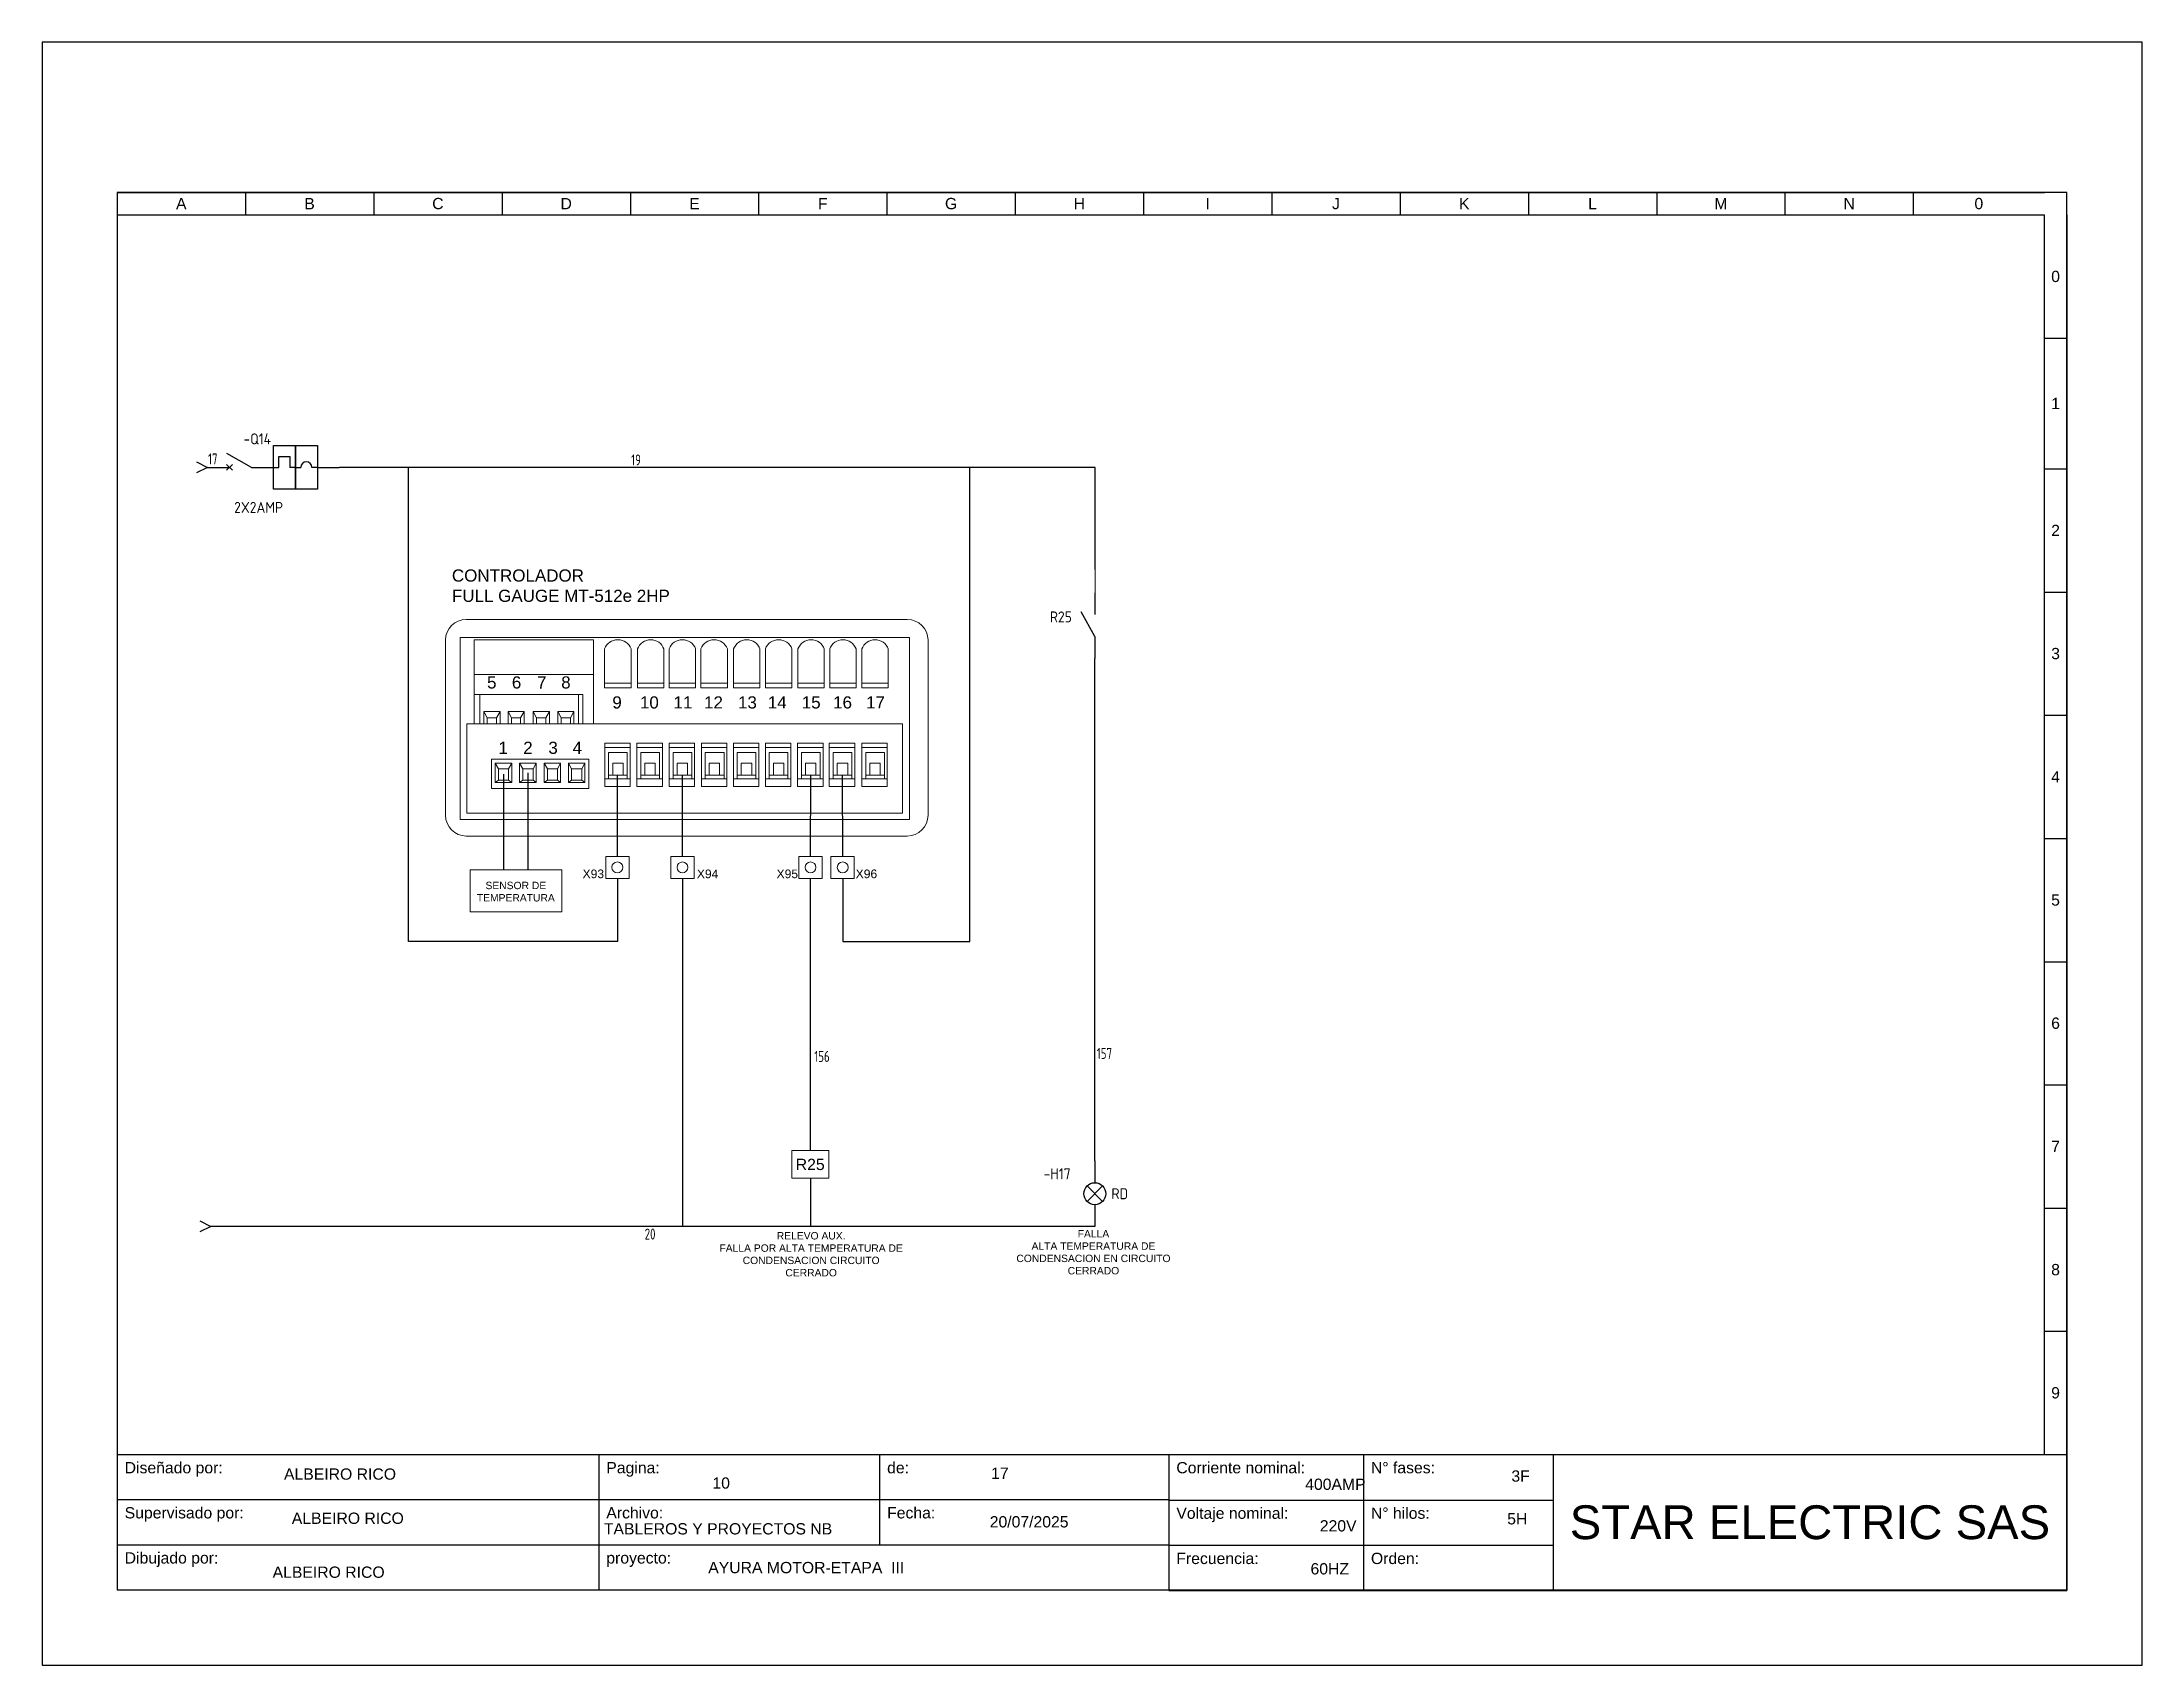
# Model space of a CAD drawing. Header units: millimetres. Extents: x 691 to 18605, y 670 to 10026.
# Drawn here: x 10196 to 11248, y 9213 to 10026 of the extents above; entities that cross this region are included whole.
import ezdxf
from ezdxf.enums import TextEntityAlignment as Align

# ---------------------------------------------------------------- set-up
doc = ezdxf.new("R2010")
doc.units = ezdxf.units.MM
for name, color, linetype in [('-DIAGRAMA', 7, 'Continuous'), ('-Electrico', 5, 'Continuous'), ('DESC', 150, 'Continuous'), ('MISC', 7, 'Continuous'), ('SYMS', 7, 'Continuous'), ('TAGS', 150, 'Continuous'), ('WIRENO', 72, 'Continuous'), ('YEL_14_THHN', 2, 'Continuous')]:
    doc.layers.add(name, color=color, linetype=linetype)
doc.styles.add('OBRA', font='arialbd.ttf', dxfattribs={"width": 1.2})
doc.styles.get("Standard").update_dxf_attribs({"font": 'arial.ttf'})
doc.styles.add('WD_IEC', font='ISOCP2.shx', dxfattribs={"width": 0.9, "height": 4})

msp = doc.modelspace()

# ---------------------------------------------------------------- texts
at = {"color": 0, "lineweight": 0}
for s, p in [('X93', (10467, 9607.2)), ('X94', (10524.2, 9607.2)), ('X95', (10564.1, 9607.2)), ('X96', (10603.7, 9607.2))]:
    msp.add_text(s, height=4.33, dxfattribs=at).set_placement(p)
at = {"color": 0, "lineweight": 0, "char_height": 6.083, "attachment_point": 1, "style": 'OBRA'}
for s, width, heights, insert in [('{\\fArial|b0|i0|c0|p34;CONTROLADOR \\PFULL GAUGE MT-512e 2HP}', 259.115, [72.9], (10401.6, 9761.7)), ('{\\fArial|b0|i0|c0|p34;5}', 7.745, [0], (10419.2, 9708.2)), ('{\\fArial|b0|i0|c0|p34;6}', 7.745, [0], (10431.6, 9708.2)), ('{\\fArial|b0|i0|c0|p34;7}', 7.745, [0], (10444.2, 9708.2)), ('{\\fArial|b0|i0|c0|p34;8}', 7.745, [0], (10456.3, 9708.2)), ('{\\fArial|b0|i0|c0|p34;9}', 7.745, [0], (10481.9, 9698.2)), ('{\\fArial|b0|i0|c0|p34;10}', 7.745, [0], (10495.7, 9698.2)), ('{\\fArial|b0|i0|c0|p34;11}', 7.745, [0], (10512.5, 9698.2)), ('{\\fArial|b0|i0|c0|p34;12}', 7.745, [0], (10527.8, 9698.2)), ('{\\fArial|b0|i0|c0|p34;13}', 7.745, [0], (10544.8, 9698.2)), ('{\\fArial|b0|i0|c0|p34;14}', 7.745, [0], (10559.7, 9698.2)), ('{\\fArial|b0|i0|c0|p34;15}', 7.745, [0], (10576.7, 9698.2)), ('{\\fArial|b0|i0|c0|p34;16}', 7.745, [0], (10592.4, 9698.2)), ('{\\fArial|b0|i0|c0|p34;17}', 7.745, [0], (10608.9, 9698.2)), ('{\\fArial|b0|i0|c0|p34;1}', 7.745, [0], (10424.9, 9675.5)), ('{\\fArial|b0|i0|c0|p34;2}', 7.745, [0], (10437.3, 9675.5)), ('{\\fArial|b0|i0|c0|p34;3}', 7.745, [0], (10449.9, 9675.5)), ('{\\fArial|b0|i0|c0|p34;4}', 7.745, [0], (10462, 9675.5))]:
    msp.add_mtext_dynamic_manual_height_columns(s, width=width, gutter_width=633.7, heights=heights, dxfattribs=dict(at, insert=insert))
at = {"color": 0, "lineweight": 0}
for s, insert, char_height, width, attachment_point in [('\\A1;SENSOR DE TEMPERATURA', (10433.6, 9605.4), 3.696, 47.277, 2), ('    R25', (10564.9, 9466.8), 5.66, 22.848, 1), ('\\A1;RELEVO AUX.\\PFALLA POR ALTA TEMPERATURA DE CONDENSACION CIRCUITO CERRADO', (10581.4, 9430.1), 3.696, 92.573, 2), ('\\A1;FALLA\\PALTA TEMPERATURA DE CONDENSACION EN CIRCUITO CERRADO', (10722.7, 9431.1), 3.696, 102.042, 2)]:
    msp.add_mtext(s, dxfattribs=dict(at, insert=insert, char_height=char_height, width=width, attachment_point=attachment_point))

# ---------------------------------------------------------------- blocks, each defined once
blk = doc.blocks.new('HCB11Q9')
for p, q in [((-1.84, 0.66), (-3.16, -0.66)), ((-3.16, 0.66), (-1.84, -0.66)), ((2.5, 0), (-3.12, 3.13)), ((2.5, 0), (7.5, 0)), ((7.5, 0), (8.75, 0)), ((8.75, 0), (8.75, 2.5)), ((8.75, 2.5), (11.25, 2.5)), ((11.25, 2.5), (11.25, 0)), ((12.5, 0), (11.25, 0)), ((12.5, 0), (13.75, 0)), ((17.5, 0), (16.25, 0)), ((17.5, 0), (22.5, 0)), ((-7.5, 0), (-2.5, 0))]:
    blk.add_line(p, q)
for points in [[(7.5, 5), (12.5, 5), (12.5, -5), (7.5, -5)], [(12.5, 5), (17.5, 5), (17.5, -5), (12.5, -5)]]:
    blk.add_lwpolyline(points, close=True)
blk.add_arc((15, 0), 1.25, 0, 180)
at = {"style": 'WD_IEC'}
for tag, height, p in [('INST', 2.5, (6.95, 11.75)), ('LOC', 2.5, (6.95, 8.6)), ('TAG1', 2.5, (6.95, 5.23)), ('TERM02', 2, (22.5, 1)), ('XREF', 2.5, (-2.89, -6.93)), ('DESC1', 2.5, (-2.89, -10.4)), ('DESC2', 2.5, (-2.11, -14.11)), ('DESC3', 2.5, (-2.11, -17.81))]:
    blk.add_attdef(tag, text='', height=height, dxfattribs=at).set_placement(p, align=Align.RIGHT)
at = {"style": 'WD_IEC', "flags": 1}
for tag, p, height in [('X4TERM01', (-7.5, 0), 0.32), ('X1TERM02', (22.5, 0), 0.32), ('ASSYCODE', (17.86, -5.81), 1), ('FAMILY', (17.86, -7.31), 1), ('CATDESC', (17.86, -8.81), 1)]:
    blk.add_attdef(tag, p, '', height=height, dxfattribs=at)
at = {"style": 'WD_IEC'}
for tag, p, height in [('TERM01', (-7.5, 1), 2), ('RATING1', (-14.85, -3.47), 2.5)]:
    blk.add_attdef(tag, p, '', height=height, dxfattribs=at)
at = {"style": 'WD_IEC', "flags": 1}
for tag, p in [('X2LINK', (-0.31, 2)), ('X8LINK', (-0.31, 0.5))]:
    blk.add_attdef(tag, p, '', height=0.32, rotation=360, dxfattribs=at)
at = {"style": 'WD_IEC', "flags": 9}
for tag, p in [('MFG', (21.31, -1.98)), ('CAT', (21.31, -3.99))]:
    blk.add_attdef(tag, text='', height=1.5, dxfattribs=at).set_placement(p, align=Align.RIGHT)
blk = doc.blocks.new('HA1X3Y')
blk.add_lwpolyline([(-2.5, 1.25), (0, 0), (-2.5, -1.25)])
at = {"style": 'WD_IEC'}
blk.add_attdef('DESC1', text='', height=2.5, dxfattribs=at).set_placement((-5, 0.675), align=Align.RIGHT)
at = {"style": 'WD_IEC', "flags": 1}
blk.add_attdef('X1TERM01', (0, 0), '', height=0.32, dxfattribs=at)
at = {"style": 'WD_IEC'}
blk.add_attdef('DESC2', text='', height=2.5, dxfattribs=at).set_placement((-5, -0.675), align=Align.TOP_RIGHT)
blk = doc.blocks.new('WD_WNV')
at = {"linetype": 'Continuous', "style": 'WD_IEC', "width": 0.8}
blk.add_attdef('WIRENO', text='', height=2.5, dxfattribs=at).set_placement((-1.6, 0), align=Align.MIDDLE_RIGHT)
at = {"style": 'WD_IEC', "flags": 1}
for tag, p in [('W08USER', (-1, 0.375)), ('W04USER', (-1, 0.875)), ('W05USER', (-1, 0.75)), ('W09USER', (-1, 0.25)), ('W03USER', (-1, 1)), ('W06USER', (-1, 0.625)), ('W07USER', (-1, 0.5)), ('W02USER', (-1, 1.125)), ('W01USER', (-1, 1.25)), ('W10USER', (-1, 0.125))]:
    blk.add_attdef(tag, text='', height=0.08, dxfattribs=at).set_placement(p, align=Align.CENTER)
blk = doc.blocks.new('*T3')
at = {"color": 0, "linetype": 'ByBlock', "lineweight": -2}
for p, q in [((0, 0), (139.92, 0)), ((0, 0), (0, -18)), ((64.08, 0), (64.08, -18)), ((101.44, 0), (101.44, -12)), ((139.92, 0), (139.92, -18)), ((0, -6), (139.92, -6)), ((0, -12), (139.92, -12)), ((0, -18), (139.92, -18))]:
    blk.add_line(p, q, dxfattribs=at)
at = {"color": 0, "char_height": 1.5, "attachment_point": 1}
for s, insert, width in [('{\\fArial|b0|i0|c162|p34;Diseñado por:}', (1, -1), 62.0824), ('{\\fArial|b0|i0|c162|p34;Pagina:}', (65.08, -1), 35.3574), ('{\\fArial|b0|i0|c162|p34;de}:', (102.44, -1), 36.4813), ('{\\fArial|b0|i0|c162|p34;Supervisado por:}', (1, -7), 62.0824), ('{\\fArial|b0|i0|c162|p34;Archivo:}', (65.08, -7), 35.3574), ('Fecha:', (102.44, -7), 36.4813), ('Dibujado por:', (1, -13), 62.0824), ('{\\fArial|b0|i0|c162|p34;proyecto:}', (65.08, -13), 73.8387)]:
    blk.add_mtext(s, dxfattribs=dict(at, insert=insert, width=width))
blk = doc.blocks.new('*T4')
at = {"color": 0, "linetype": 'ByBlock', "lineweight": -2}
for p, q in [((0, 0), (119.48, 0)), ((0, 0), (0, -18.07)), ((25.89, 0), (25.89, -18.07)), ((51.13, 0), (51.13, -18.07)), ((119.48, 0), (119.48, -18.07)), ((0, -6.05), (51.13, -6.05)), ((0, -12.07), (51.13, -12.07)), ((0, -18.07), (119.48, -18.07))]:
    blk.add_line(p, q, dxfattribs=at)
at = {"color": 0}
for s, insert, char_height, width, attachment_point in [('Corriente nominal:', (1, -1), 1.5, 23.894, 1), ('{\\fArial|b0|i0|c162|p34;N° fases:}', (26.89, -1), 1.5, 23.2313, 1), ('Voltaje nominal:', (1, -7.05), 1.5, 23.894, 1), ('{\\fArial|b0|i0|c162|p34;N° hilos:}', (26.89, -7.05), 1.5, 23.2313, 1), ('{\\fArial|b0|i0|c162|p34;STAR ELECTRIC SAS}', (85.3, -9.04), 4.5, 66.3536, 5), ('Frecuencia:', (1, -13.07), 1.5, 23.894, 1), ('{\\fArial|b0|i0|c162|p34;Orden}:', (26.89, -13.07), 1.5, 23.2313, 1)]:
    blk.add_mtext(s, dxfattribs=dict(at, insert=insert, char_height=char_height, width=width, attachment_point=attachment_point))
blk = doc.blocks.new('CAJETIN')
for p, q in [((0, 185.97), (-259.4, 185.97)), ((-259.4, 185.97), (-259.4, 0.07)), ((-259.4, 185.97), (-2.99, 185.97)), ((-259.4, 185.97), (-259.4, 182.97)), ((-242.33, 185.97), (-242.33, 182.97)), ((-225.26, 185.97), (-225.26, 182.97)), ((-208.19, 185.97), (-208.19, 182.97)), ((-191.12, 185.97), (-191.12, 182.97)), ((-174.05, 185.97), (-174.05, 182.97)), ((-156.98, 185.97), (-156.98, 182.97)), ((-139.91, 185.97), (-139.91, 182.97)), ((-122.84, 185.97), (-122.84, 182.97)), ((-105.77, 185.97), (-105.77, 182.97)), ((-88.7, 185.97), (-88.7, 182.97)), ((-71.64, 185.97), (-71.64, 182.97)), ((-54.57, 185.97), (-54.57, 182.97)), ((-37.5, 185.97), (-37.5, 182.97)), ((-20.43, 185.97), (-20.43, 182.97)), ((0, 0.07), (0, 185.97)), ((-259.4, 182.97), (-2.99, 182.97)), ((-3, 182.97), (-3, 18.07)), ((0, 182.97), (0, 18.07)), ((-3, 166.58), (0, 166.58)), ((-3, 149.19), (0, 149.19)), ((-3, 132.8), (0, 132.8)), ((-3, 116.41), (0, 116.41)), ((-3, 100.02), (0, 100.02)), ((-3, 83.63), (0, 83.63)), ((-3, 67.24), (0, 67.24)), ((-3, 50.85), (0, 50.85)), ((-3, 34.46), (0, 34.46)), ((-3, 18.07), (0, 18.07)), ((-259.4, 0.07), (0, 0.07))]:
    blk.add_line(p, q)
blk.add_lwpolyline([(-269.4, -9.93), (10, -9.93), (10, 205.97), (-269.4, 205.97)], close=True)
for name, p in [('*T3', (-259.4, 18.07)), ('*T4', (-119.48, 18.07))]:
    blk.add_blockref(name, p)
blk.add_text('0', height=1.5).set_placement((-2.08, 174.04))
at = {"char_height": 1.5, "attachment_point": 5}
for s, insert, width in [('A', (-250.87, 184.47), 17.0695), ('B', (-233.8, 184.47), 17.0695), ('C', (-216.73, 184.47), 17.0695), ('D', (-199.66, 184.47), 17.0695), ('E', (-182.59, 184.47), 17.0695), ('F', (-165.52, 184.47), 17.0695), ('G', (-148.45, 184.47), 17.0695), ('H', (-131.38, 184.47), 17.0695), ('I', (-114.31, 184.47), 17.0695), ('J', (-97.24, 184.47), 17.0695), ('K', (-80.17, 184.47), 17.0695), ('L', (-63.1, 184.47), 17.0695), ('M', (-46.03, 184.47), 17.0695), ('N', (-28.96, 184.47), 17.0695), ('0', (-11.71, 184.47), 17.4362), ('1', (-1.5, 157.89), 3), ('2', (-1.5, 141), 3), ('3', (-1.5, 124.61), 3), ('4', (-1.5, 108.22), 3), ('5', (-1.5, 91.83), 3), ('6', (-1.5, 75.44), 3), ('7', (-1.5, 59.05), 3), ('8', (-1.5, 42.66), 3), ('9', (-1.5, 26.27), 3)]:
    blk.add_mtext(s, dxfattribs=dict(at, insert=insert, width=width))
for tag, p in [('DISEÑADO_POR', (-230.86, 14.78)), ('SUPERVISADO_POR', (-229.59, 8.32)), ('DIBUJADO_POR', (-231.25, 2.42))]:
    blk.add_attdef(tag, text='', height=1.5).set_placement(p, align=Align.MIDDLE)
for tag, p in [('PAGINA', (-180.19, 13.54)), ('DE', (-143.12, 14.83)), ('A', (-97.02, 13.49)), ('F', (-73.9, 14.47)), ('ARCHIVO', (-179.45, 8.2)), ('FECHA', (-143.31, 8.38)), ('V', (-96.96, 8.58)), ('H', (-74.46, 8.76)), ('PROYECTO', (-180.75, 3.04)), ('HZ', (-98.06, 2.87)), ('OR', (-74.83, 2.5))]:
    blk.add_attdef(tag, p, '', height=1.5)
blk = doc.blocks.new('VLT1G')
for p, q in [((0, 7.5), (0, 2.5)), ((-1.77, -1.77), (1.77, 1.77)), ((1.77, -1.77), (-1.77, 1.77)), ((0, -2.5), (0, -7.5))]:
    blk.add_line(p, q)
blk.add_circle((0, 0), 2.5)
at = {"style": 'WD_IEC'}
for tag, p in [('INST', (-5.5, 10.25)), ('TAG1', (-5.5, 3.25)), ('LOC', (-5.5, 6.75)), ('DESC1', (-5.5, -6.35)), ('DESC2', (-5.5, -9.85)), ('DESC3', (-5.5, -13.35))]:
    blk.add_attdef(tag, text='', height=2.5, dxfattribs=at).set_placement(p, align=Align.RIGHT)
blk.add_attdef('TERM01', text='', height=2, rotation=90, dxfattribs=at).set_placement((-1, 7.5), align=Align.RIGHT)
at = {"style": 'WD_IEC', "flags": 1}
for tag, p, height in [('X2TERM01', (0, 7.5), 0.32), ('X4LINK', (-3, 0), 0.32), ('X1LINK', (3, 0), 0.32), ('ASSYCODE', (1, -4), 1), ('FAMILY', (1, -5.5), 1), ('X8TERM02', (0, -7.5), 0.32), ('CATDESC', (1, -7), 1)]:
    blk.add_attdef(tag, p, '', height=height, dxfattribs=at)
at = {"style": 'WD_IEC', "flags": 9}
for tag, p in [('MFG', (-6, -0.25)), ('CAT', (-6, -2.75))]:
    blk.add_attdef(tag, text='', height=1.5, dxfattribs=at).set_placement(p, align=Align.RIGHT)
at = {"style": 'WD_IEC'}
blk.add_attdef('TERM02', (-1, -7.5), '', height=2, rotation=90, dxfattribs=at)
at = {"lineweight": 13, "style": 'WD_IEC'}
blk.add_attdef('COLOR', text='', height=2.5, dxfattribs=at).set_placement((3.75, 0), align=Align.MIDDLE_LEFT)
at = {"lineweight": 15, "style": 'WD_IEC'}
for tag, p in [('WDTAGALT', (-5.5, -21)), ('XREF', (-5.5, -18))]:
    blk.add_attdef(tag, text='', height=2.5, dxfattribs=at).set_placement(p, align=Align.RIGHT)
blk = doc.blocks.new('VCR21')
for p, q in [((0, 7.5), (0, 2.5)), ((0, -2.5), (-3.12, 3.12)), ((0, -2.5), (0, -7.5))]:
    blk.add_line(p, q)
at = {"style": 'WD_IEC'}
for tag, p in [('INST', (-5.25, 6.75)), ('LOC', (-5.25, 3.75)), ('TAG2', (-5.25, 0.75)), ('DESC1', (-5.25, -6.75)), ('XREF', (-5.25, -3.75)), ('DESC2', (-5.25, -9.75)), ('DESC3', (-5.25, -12.75))]:
    blk.add_attdef(tag, text='', height=2.5, dxfattribs=at).set_placement(p, align=Align.RIGHT)
blk.add_attdef('TERM01', text='', height=2, rotation=90, dxfattribs=at).set_placement((-1, 7.5), align=Align.RIGHT)
at = {"style": 'WD_IEC', "flags": 1}
for tag, p, height in [('X2TERM01', (0, 7.5), 0.32), ('X4LINK', (-2.75, 0), 0.32), ('X1LINK', (-0.5, 0), 0.32), ('CONTACT', (4, -3.5), 1), ('FAMILY', (4, -5), 1), ('COMMON', (5.25, -4.75), 1), ('X8TERM02', (0, -7.5), 0.32)]:
    blk.add_attdef(tag, p, '', height=height, dxfattribs=at)
at = {"style": 'WD_IEC'}
blk.add_attdef('TERM02', (-1, -7.5), '', height=2, rotation=90, dxfattribs=at)

# ---------------------------------------------------------------- linework, layer by layer
at = {"layer": '-DIAGRAMA', "color": 0, "lineweight": 0}
for centre in [(10484.4, 9612.6), (10517, 9612.6), (10581.1, 9612.6), (10597.2, 9612.6)]:
    msp.add_circle(centre, 2.72, dxfattribs=at)
at = {"layer": '-Electrico', "color": 0, "lineweight": 0, "ltscale": 0.08}
for points in [[(10478.6, 9618.1), (10490.3, 9618.1), (10490.3, 9607.1), (10478.6, 9607.1)], [(10511.1, 9618.1), (10522.8, 9618.1), (10522.8, 9607.1), (10511.1, 9607.1)], [(10575.2, 9618.1), (10586.9, 9618.1), (10586.9, 9607.1), (10575.2, 9607.1)], [(10591.3, 9618.1), (10603, 9618.1), (10603, 9607.1), (10591.3, 9607.1)]]:
    msp.add_lwpolyline(points, close=True, dxfattribs=at)
at = {"color": 0, "linetype": 'Continuous', "lineweight": 0}
for p, q in [((10723.5, 9761.7), (10723.5, 9744.4)), ((10723.4, 9716.5), (10723.4, 9716.5))]:
    msp.add_line(p, q, dxfattribs=at)
at = {"color": 0, "lineweight": 0}
for p, q in [((10425, 9662), (10423.3, 9664.7)), ((10430, 9662), (10431.6, 9664.7)), ((10437.1, 9662), (10435.5, 9664.7)), ((10442.2, 9662), (10443.8, 9664.7)), ((10449.4, 9662), (10447.7, 9664.7)), ((10454.4, 9662), (10456, 9664.7)), ((10461.5, 9662), (10459.9, 9664.7)), ((10466.6, 9662), (10468.2, 9664.7)), ((10425, 9656.3), (10423.3, 9655)), ((10430, 9656.3), (10431.6, 9655)), ((10437.1, 9656.3), (10435.5, 9655)), ((10442.2, 9656.3), (10443.8, 9655)), ((10449.4, 9656.3), (10447.7, 9655)), ((10454.4, 9656.3), (10456, 9655)), ((10461.5, 9656.3), (10459.9, 9655)), ((10466.6, 9656.3), (10468.2, 9655))]:
    msp.add_line(p, q, dxfattribs=at)
for points in [[(10408.8, 9736.7), (10629.5, 9736.7)], [(10398.4, 9638.7), (10398.4, 9726.3)], [(10639.9, 9726.3), (10639.9, 9638.7)], [(10417.6, 9684.5), (10417.6, 9690.6), (10425.7, 9690.6), (10425.7, 9684.5), (10423.9, 9684.5), (10423.9, 9687.5), (10419.3, 9687.5), (10419.3, 9684.5), (10419.3, 9687.5), (10417.6, 9690.6), (10419.3, 9687.5), (10423.9, 9687.5), (10425.7, 9690.6)], [(10429.7, 9684.5), (10429.7, 9690.6), (10437.8, 9690.6), (10437.8, 9684.5), (10436, 9684.5), (10436, 9687.5), (10431.4, 9687.5), (10431.4, 9684.5), (10431.4, 9687.5), (10429.7, 9690.6), (10431.4, 9687.5), (10436, 9687.5), (10437.8, 9690.6)], [(10442.3, 9684.5), (10442.3, 9690.6), (10450.4, 9690.6), (10450.4, 9684.5), (10448.6, 9684.5), (10448.6, 9687.5), (10444, 9687.5), (10444, 9684.5), (10444, 9687.5), (10442.3, 9690.6), (10444, 9687.5), (10448.6, 9687.5), (10450.4, 9690.6)], [(10454.6, 9684.5), (10454.6, 9690.6), (10462.6, 9690.6), (10462.6, 9684.5), (10460.9, 9684.5), (10460.9, 9687.5), (10456.3, 9687.5), (10456.3, 9684.5), (10456.3, 9687.5), (10454.6, 9690.6), (10456.3, 9687.5), (10460.9, 9687.5), (10462.6, 9690.6)], [(10478.1, 9653.1), (10478.1, 9674.8), (10490.8, 9674.8), (10490.8, 9653.1), (10478.1, 9653.1), (10478.1, 9672.6), (10490.8, 9672.6), (10490.8, 9656.9), (10478.1, 9656.9), (10480, 9656.9), (10480, 9670.1), (10489.4, 9670.1), (10489.4, 9656.9), (10489.4, 9658.8), (10480, 9658.8), (10482.1, 9658.8), (10482.1, 9664.8), (10487.3, 9664.8), (10487.3, 9658.8)], [(10494.2, 9653.1), (10494.2, 9674.8), (10507, 9674.8), (10507, 9653.1), (10494.2, 9653.1), (10494.2, 9672.6), (10507, 9672.6), (10507, 9656.9), (10494.2, 9656.9), (10496.1, 9656.9), (10496.1, 9670.1), (10505.5, 9670.1), (10505.5, 9656.9), (10505.5, 9658.8), (10496.1, 9658.8), (10498.2, 9658.8), (10498.2, 9664.8), (10503.4, 9664.8), (10503.4, 9658.8)], [(10510.4, 9653.1), (10510.4, 9674.8), (10523.1, 9674.8), (10523.1, 9653.1), (10510.4, 9653.1), (10510.4, 9672.6), (10523.1, 9672.6), (10523.1, 9656.9), (10510.4, 9656.9), (10512.3, 9656.9), (10512.3, 9670.1), (10521.7, 9670.1), (10521.7, 9656.9), (10521.7, 9658.8), (10512.3, 9658.8), (10514.3, 9658.8), (10514.3, 9664.8), (10519.5, 9664.8), (10519.5, 9658.8)], [(10526.5, 9653.1), (10526.5, 9674.8), (10539.2, 9674.8), (10539.2, 9653.1), (10526.5, 9653.1), (10526.5, 9672.6), (10539.2, 9672.6), (10539.2, 9656.9), (10526.5, 9656.9), (10528.4, 9656.9), (10528.4, 9670.1), (10537.8, 9670.1), (10537.8, 9656.9), (10537.8, 9658.8), (10528.4, 9658.8), (10530.4, 9658.8), (10530.4, 9664.8), (10535.6, 9664.8), (10535.6, 9658.8)], [(10542.5, 9653.1), (10542.5, 9674.8), (10555.2, 9674.8), (10555.2, 9653.1), (10542.5, 9653.1), (10542.5, 9672.6), (10555.2, 9672.6), (10555.2, 9656.9), (10542.5, 9656.9), (10544.4, 9656.9), (10544.4, 9670.1), (10553.8, 9670.1), (10553.8, 9656.9), (10553.8, 9658.8), (10544.4, 9658.8), (10546.4, 9658.8), (10546.4, 9664.8), (10551.7, 9664.8), (10551.7, 9658.8)], [(10558.5, 9653.1), (10558.5, 9674.8), (10571.3, 9674.8), (10571.3, 9653.1), (10558.5, 9653.1), (10558.5, 9672.6), (10571.3, 9672.6), (10571.3, 9656.9), (10558.5, 9656.9), (10560.4, 9656.9), (10560.4, 9670.1), (10569.8, 9670.1), (10569.8, 9656.9), (10569.8, 9658.8), (10560.4, 9658.8), (10562.5, 9658.8), (10562.5, 9664.8), (10567.7, 9664.8), (10567.7, 9658.8)], [(10574.6, 9653.1), (10574.6, 9674.8), (10587.4, 9674.8), (10587.4, 9653.1), (10574.6, 9653.1), (10574.6, 9672.6), (10587.4, 9672.6), (10587.4, 9656.9), (10574.6, 9656.9), (10576.5, 9656.9), (10576.5, 9670.1), (10585.9, 9670.1), (10585.9, 9656.9), (10585.9, 9658.8), (10576.5, 9658.8), (10578.6, 9658.8), (10578.6, 9664.8), (10583.8, 9664.8), (10583.8, 9658.8)], [(10590.5, 9653.1), (10590.5, 9674.8), (10603.2, 9674.8), (10603.2, 9653.1), (10590.5, 9653.1), (10590.5, 9672.6), (10603.2, 9672.6), (10603.2, 9656.9), (10590.5, 9656.9), (10592.4, 9656.9), (10592.4, 9670.1), (10601.8, 9670.1), (10601.8, 9656.9), (10601.8, 9658.8), (10592.4, 9658.8), (10594.4, 9658.8), (10594.4, 9664.8), (10599.7, 9664.8), (10599.7, 9658.8)], [(10606.8, 9653.1), (10606.8, 9674.8), (10619.5, 9674.8), (10619.5, 9653.1), (10606.8, 9653.1), (10606.8, 9672.6), (10619.5, 9672.6), (10619.5, 9656.9), (10606.8, 9656.9), (10608.7, 9656.9), (10608.7, 9670.1), (10618.1, 9670.1), (10618.1, 9656.9), (10618.1, 9658.8), (10608.7, 9658.8), (10610.8, 9658.8), (10610.8, 9664.8), (10616, 9664.8), (10616, 9658.8)], [(10629.5, 9628.3), (10408.8, 9628.3)]]:
    msp.add_lwpolyline(points, dxfattribs=at)
for points in [[(10405.7, 9727.7), (10630.7, 9727.7), (10630.7, 9636.6), (10405.7, 9636.6)], [(10412.8, 9726.5), (10472.4, 9726.5), (10472.4, 9684.5), (10412.8, 9684.5)], [(10412.8, 9709.1), (10472.4, 9709.1), (10472.4, 9684.5), (10412.8, 9684.5)], [(10412.8, 9699.1), (10467.2, 9699.1), (10467.2, 9684.5), (10412.8, 9684.5)], [(10415.6, 9699.1), (10465, 9699.1), (10465, 9684.5), (10415.6, 9684.5)], [(10409, 9684.5), (10627.1, 9684.5), (10627.1, 9639.8), (10409, 9639.8)], [(10421.5, 9666.8), (10470.2, 9666.8), (10470.2, 9652), (10421.5, 9652)], [(10423.3, 9664.7), (10431.6, 9664.7), (10431.6, 9655), (10423.3, 9655)], [(10425, 9662), (10430, 9662), (10430, 9656.3), (10425, 9656.3)], [(10435.5, 9664.7), (10443.8, 9664.7), (10443.8, 9655), (10435.5, 9655)], [(10437.1, 9662), (10442.2, 9662), (10442.2, 9656.3), (10437.1, 9656.3)], [(10447.7, 9664.7), (10456, 9664.7), (10456, 9655), (10447.7, 9655)], [(10449.4, 9662), (10454.4, 9662), (10454.4, 9656.3), (10449.4, 9656.3)], [(10459.9, 9664.7), (10468.2, 9664.7), (10468.2, 9655), (10459.9, 9655)], [(10461.5, 9662), (10466.6, 9662), (10466.6, 9656.3), (10461.5, 9656.3)], [(10410.7, 9611.3), (10456.7, 9611.3), (10456.7, 9590.4), (10410.7, 9590.4)]]:
    msp.add_lwpolyline(points, close=True, dxfattribs=at)
for points in [[(10478, 9721.9, -0.695827), (10491.3, 9721.9), (10491.3, 9702.5), (10478, 9702.5), (10478, 9704.8), (10491.3, 9704.8), (10478, 9704.8), (10478, 9721.9)], [(10494.5, 9721.9, -0.695827), (10507.7, 9721.9), (10507.7, 9702.5), (10494.5, 9702.5), (10494.5, 9704.8), (10507.7, 9704.8), (10494.5, 9704.8), (10494.5, 9721.9)], [(10510.3, 9721.9, -0.695827), (10523.6, 9721.9), (10523.6, 9702.5), (10510.3, 9702.5), (10510.3, 9704.8), (10523.6, 9704.8), (10510.3, 9704.8), (10510.3, 9721.9)], [(10526.2, 9721.9, -0.695827), (10539.5, 9721.9), (10539.5, 9702.5), (10526.2, 9702.5), (10526.2, 9704.8), (10539.5, 9704.8), (10526.2, 9704.8), (10526.2, 9721.9)], [(10542.6, 9721.9, -0.695827), (10555.8, 9721.9), (10555.8, 9702.5), (10542.6, 9702.5), (10542.6, 9704.8), (10555.8, 9704.8), (10542.6, 9704.8), (10542.6, 9721.9)], [(10558.5, 9721.9, -0.695827), (10571.8, 9721.9), (10571.8, 9702.5), (10558.5, 9702.5), (10558.5, 9704.8), (10571.8, 9704.8), (10558.5, 9704.8), (10558.5, 9721.9)], [(10574.8, 9721.9, -0.695827), (10588, 9721.9), (10588, 9702.5), (10574.8, 9702.5), (10574.8, 9704.8), (10588, 9704.8), (10574.8, 9704.8), (10574.8, 9721.9)], [(10590.7, 9721.9, -0.695827), (10603.9, 9721.9), (10603.9, 9702.5), (10590.7, 9702.5), (10590.7, 9704.8), (10603.9, 9704.8), (10590.7, 9704.8), (10590.7, 9721.9)], [(10606.8, 9721.9, -0.695827), (10620, 9721.9), (10620, 9702.5), (10606.8, 9702.5), (10606.8, 9704.8), (10620, 9704.8), (10606.8, 9704.8), (10606.8, 9721.9)]]:
    msp.add_lwpolyline(points, format="xyb", dxfattribs=at)
at = {"color": 0, "linetype": 'Continuous', "lineweight": 0}
msp.add_lwpolyline([(10571.8, 9471), (10590.3, 9471), (10590.3, 9457), (10571.8, 9457)], close=True, dxfattribs=at)
at = {"color": 0, "lineweight": 0}
for centre, start, end in [((10408.8, 9726.3), 90, 180), ((10629.5, 9726.3), 0, 90), ((10408.8, 9638.7), 180, 270), ((10629.5, 9638.7), 270, 0)]:
    msp.add_arc(centre, 10.4, start, end, dxfattribs=at)
at = {"layer": 'YEL_14_THHN', "color": 0}
for p, q in [((10723.5, 9812.8), (10345.3, 9812.8)), ((10723.5, 9761.7), (10723.5, 9812.8)), ((10484.4, 9618.1), (10484.4, 9658.8)), ((10517, 9618.1), (10517, 9658.8)), ((10581.1, 9618.1), (10581.2, 9658.8)), ((10597.2, 9618.1), (10597.1, 9658.8)), ((10581, 9457), (10581, 9432.9)), ((10723.4, 9432.9), (10280.7, 9432.9))]:
    msp.add_line(p, q, dxfattribs=at)
for points in [[(10484.4, 9607.1), (10484.4, 9575.5), (10379.9, 9575.5), (10379.9, 9812.8)], [(10597.2, 9607.1), (10597.2, 9575.5), (10660.9, 9575.5), (10660.9, 9812.8)], [(10723.4, 9465.8), (10723.4, 9717.1)], [(10439.6, 9659.9), (10439.6, 9611.3)], [(10427.5, 9659.2), (10427.5, 9611.3)], [(10517, 9607.1), (10517, 9432.9)], [(10581.1, 9471), (10581.1, 9607.1)]]:
    msp.add_lwpolyline(points, dxfattribs=at)

# ---------------------------------------------------------------- block references
at = {"color": 0}
ref = msp.add_blockref('CAJETIN', (11209.9, 9250.8), dxfattribs=dict(at, xscale=3.761929394681115, yscale=3.761929394681115, zscale=3.761929394681115))
ref.add_attrib('5H', '5H', (10929.8, 9283.8), dxfattribs={"height": 5.64})
ref.add_attrib('3F', '3F', (10931.9, 9305.2), dxfattribs={"height": 5.64})
ref.add_attrib('HZ', '60HZ', dxfattribs={"height": 5.64}).set_placement((10841, 9261.6), align=Align.MIDDLE)
ref.add_attrib('V', '220V', dxfattribs={"height": 5.64}).set_placement((10845.2, 9283.1), align=Align.MIDDLE)
ref.add_attrib('A', '400AMP', dxfattribs={"height": 5.64}).set_placement((10843.8, 9303.9), align=Align.MIDDLE)
ref.add_attrib('PROYECTO', 'AYURA MOTOR-ETAPA  III', dxfattribs={"height": 5.643}).set_placement((10529.9, 9262.2), align=Align.MIDDLE_LEFT)
ref.add_attrib('ARCHIVO', 'TABLEROS Y PROYECTOS NB', dxfattribs={"height": 5.643}).set_placement((10534.8, 9281.6), align=Align.MIDDLE)
ref.add_attrib('DE', '17', (10671.5, 9306.6), dxfattribs={"height": 5.64})
ref.add_attrib('PAGINA', '10', (10532, 9301.7), dxfattribs={"height": 5.64})
ref.add_attrib('FECHA', '20/07/2025', (10670.8, 9282.3), dxfattribs={"height": 5.64})
ref.add_attrib('DIBUJADO_POR', 'ALBEIRO RICO', dxfattribs={"height": 5.643}).set_placement((10339.9, 9259.9), align=Align.MIDDLE)
ref.add_attrib('SUPERVISADO_POR', 'ALBEIRO RICO', dxfattribs={"height": 5.643}).set_placement((10349.5, 9286.9), align=Align.MIDDLE)
ref.add_attrib('DISEÑADO_POR', 'ALBEIRO RICO', dxfattribs={"height": 5.643}).set_placement((10345.6, 9309), align=Align.MIDDLE)
at = {"layer": 'SYMS', "color": 0}
ref = msp.add_blockref('HCB11Q9', (10295.8, 9812.8), dxfattribs=dict(at, xscale=2.197145441597592, yscale=2.197145441597592, zscale=2.197145441597592))
ref.add_attrib('TAG1', '-Q14', dxfattribs={"layer": 'TAGS', "height": 5.49, "style": 'WD_IEC'}).set_placement((10311.1, 9824.3), align=Align.RIGHT)
ref.add_attrib('DESC1', '2X2AMP', dxfattribs={"layer": 'DESC', "height": 5.49, "style": 'WD_IEC'}).set_placement((10317.1, 9790), align=Align.RIGHT)
at = {"layer": 'SYMS', "color": 0, "xscale": 2.197145441597592, "yscale": 2.197145441597592, "zscale": 2.197145441597592}
for p in [(10279.3, 9812.8), (10281, 9432.9)]:
    msp.add_blockref('HA1X3Y', p, dxfattribs=at)
at = {"layer": 'SYMS', "color": 0}
ref = msp.add_blockref('VCR21', (10723.4, 9733.6), dxfattribs=dict(at, xscale=2.197145441597592, yscale=2.197145441597592, zscale=2.197145441597592))
ref.add_attrib('TAG2', 'R25', dxfattribs={"layer": 'TAGS', "height": 5.49, "style": 'WD_IEC'}).set_placement((10711.9, 9735.2), align=Align.RIGHT)
ref = msp.add_blockref('VLT1G', (10723.4, 9449.3), dxfattribs=dict(at, xscale=2.197145441597592, yscale=2.197145441597592, zscale=2.197145441597592))
ref.add_attrib('COLOR', 'RD', dxfattribs={"layer": 'MISC', "lineweight": 13, "height": 5.49, "style": 'WD_IEC'}).set_placement((10731.7, 9449.3), align=Align.MIDDLE_LEFT)
ref.add_attrib('TAG1', '-H17', dxfattribs={"layer": 'TAGS', "height": 5.49, "style": 'WD_IEC'}).set_placement((10711.3, 9456.5), align=Align.RIGHT)
at = {"layer": 'WIRENO', "color": 0}
ref = msp.add_blockref('WD_WNV', (10287.8, 9817), dxfattribs=dict(at, xscale=2.197145441597592, yscale=2.197145441597592, zscale=2.197145441597592))
ref.add_attrib('WIRENO', '17', dxfattribs={"linetype": 'Continuous', "height": 5.49, "style": 'WD_IEC', "width": 0.8}).set_placement((10284.3, 9817), align=Align.MIDDLE_RIGHT)
ref = msp.add_blockref('WD_WNV', (10382.5, 9808.5), dxfattribs=dict(at, xscale=2.197145441597592, yscale=2.197145441597592, zscale=2.197145441597592))
ref.add_attrib('WIRENO', '19', dxfattribs={"linetype": 'Continuous', "height": 5.49, "style": 'WD_IEC', "width": 0.8}).set_placement((10496.2, 9816.5), align=Align.MIDDLE_RIGHT)
ref = msp.add_blockref('WD_WNV', (10471.3, 9516.4), dxfattribs=dict(at, xscale=2.197145441597592, yscale=2.197145441597592, zscale=2.197145441597592))
ref.add_attrib('WIRENO', '156', dxfattribs={"linetype": 'Continuous', "height": 5.49, "style": 'WD_IEC', "width": 0.8}).set_placement((10590.7, 9518), align=Align.MIDDLE_RIGHT)
ref = msp.add_blockref('WD_WNV', (10612.7, 9517.9), dxfattribs=dict(at, xscale=2.197145441597592, yscale=2.197145441597592, zscale=2.197145441597592))
ref.add_attrib('WIRENO', '157', dxfattribs={"linetype": 'Continuous', "height": 5.49, "style": 'WD_IEC', "width": 0.8}).set_placement((10732, 9519.5), align=Align.MIDDLE_RIGHT)
ref = msp.add_blockref('WD_WNV', (10384.1, 9427.4), dxfattribs=dict(at, xscale=2.197145441597592, yscale=2.197145441597592, zscale=2.197145441597592))
ref.add_attrib('WIRENO', '20', dxfattribs={"linetype": 'Continuous', "height": 5.49, "style": 'WD_IEC', "width": 0.8}).set_placement((10503.5, 9429.1), align=Align.MIDDLE_RIGHT)

msp.set_redraw_order([(e.dxf.handle, doc.entitydb.next_handle()) for e in msp.query("TEXT MTEXT ATTDEF DIMENSION ARC_DIMENSION")])  # texts and dimensions are drawn at this point

doc.saveas('drawing.dxf')
